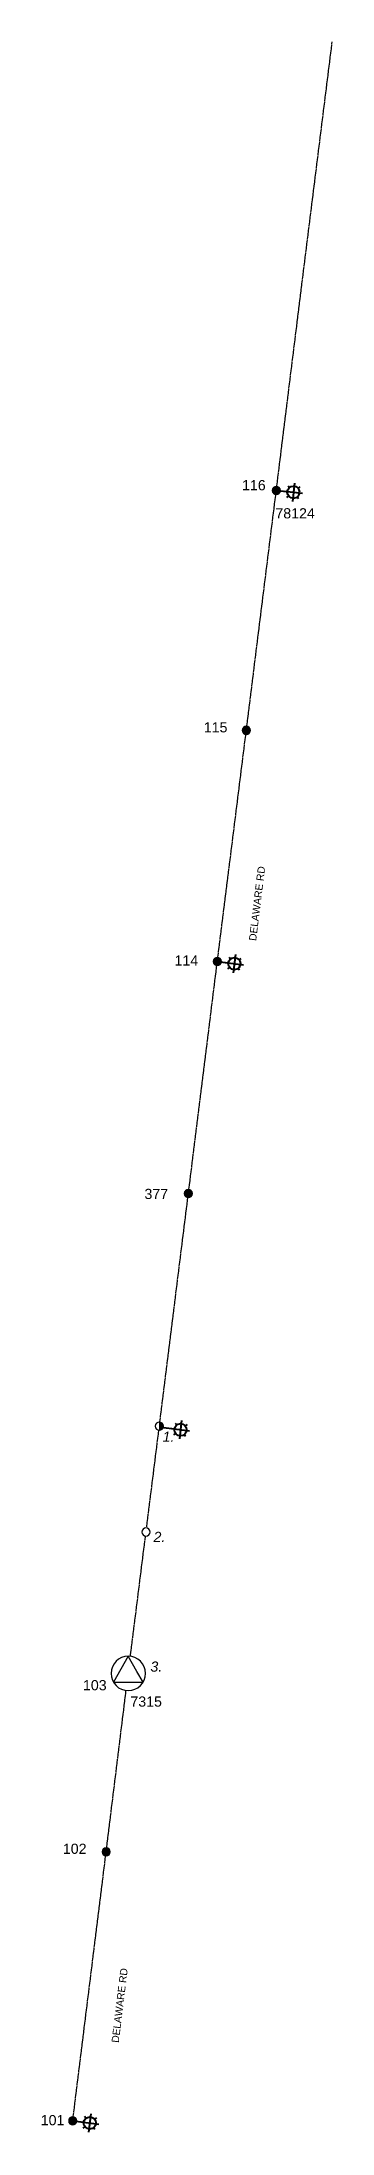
# Model space of a CAD drawing. Header units: metres. Extents: x 298182 to 303780, y 6252504 to 6254878.
# Drawn here: x 303708 to 303780, y 6253170 to 6253684 of the extents above; entities that cross this region are included whole.
import ezdxf
from ezdxf.enums import TextEntityAlignment as Align

# ---------------------------------------------------------------- set-up
doc = ezdxf.new("R2010")
doc.units = ezdxf.units.M
doc.linetypes.add('Cable Exist OH', pattern=[1, 1, 0])
for name, color, linetype in [('_User Miscellaneous1', 7, 'Continuous'), ('Equip_SP_SL_EXT', 7, 'Continuous'), ('Mains_SL_EXT', 7, 'Continuous'), ('Notes', 7, 'Continuous'), ('SupportsOH_SP_TR_HV_LV_SL_EXT', 7, 'Continuous'), ('SupportsOH_SP_TR_HV_LV_SL_NEW', 7, 'Continuous')]:
    doc.layers.add(name, color=color, linetype=linetype)
doc.layers.add('Cadastre Roads_SP_EXT', color=7, linetype='Continuous', lineweight=5)
doc.styles.add('iecARIAL', font='arial.ttf', dxfattribs={"height": 2})
doc.styles.add('POLE_LABEL', font='arial.ttf')
doc.styles.get("Standard").update_dxf_attribs({"font": 'arial.ttf'})
doc.linetypes.add('IE Trench HV', pattern='A,7,-0.2,["/",Standard,S=3,R=0,X=0.6,Y=-1.4],-2.5', length=9.7)

msp = doc.modelspace()

# ---------------------------------------------------------------- texts
at = {"layer": 'Cadastre Roads_SP_EXT', "color": 7}
for p in [(303761.03869, 6253463.0278), (303727.23728, 6253192.14281)]:
    msp.add_text('DELAWARE RD', height=1.8, rotation=83.0101324, dxfattribs=at).set_placement(p)

# ---------------------------------------------------------------- blocks, each defined once
blk = doc.blocks.new('SL_LANTERN_EXT')
at = {"lineweight": 40}
for p, q in [((-1.46, 5.68), (-1.06, 5.28)), ((0, 1.97), (0, 6.47)), ((1.46, 5.68), (1.06, 5.28)), ((-2.25, 4.22), (2.25, 4.22)), ((-1.46, 2.76), (-1.06, 3.16)), ((0, 0), (0, 2.72)), ((1.46, 2.76), (1.06, 3.16))]:
    blk.add_line(p, q, dxfattribs=at)
blk.add_circle((0, 4.22), 1.5, dxfattribs=at)
at = {"style": 'iecARIAL', "flags": 8}
blk.add_attdef('ASSET_NUM', (1.5, 1.5), '', height=2.5, dxfattribs=at)
for tag, p, height, flags in [('OPERATING_VOLTAGE', (0.98, -1.65), 0.2, 9), ('ORIENTATION', (0.98, -1.85), 0.2, 9), ('OWNED_BY', (0.98, -2.05), 0.2, 9), ('STATE', (0.98, -2.25), 0.2, 9), ('CONSTRUCTED_VOLTAGE', (0.98, -0.65), 0.2, 9), ('CONTROL_TYPE', (0.98, -0.85), 0.2, 9), ('LANTERN_PURPOSE', (0.98, -1.05), 0.2, 9), ('LANTERN_TYPE', (0.98, -1.25), 0.2, 9), ('NO_PHASES', (0.98, -1.45), 0.2, 9), ('USAGE', (0.98, -2.45), 0.2, 9), ('CEXIST', (0.98, -2.65), 0.2, 9), ('CNEW', (0.98, -2.85), 0.2, 9), ('CNUMBER', (0.98, -3.05), 0.2, 9), ('CREMOVE', (0.98, -3.25), 0.2, 9), ('CREPLACE', (0.98, -3.45), 0.2, 9), ('LKINGHEIGHT', (0.98, -3.65), 0.2, 9), ('LBRACKET', (0.98, -3.85), 0.2, 9), ('LBRACKETVOCAB', (0.98, -4.05), 0.2, 9), ('LCATEGORY', (0.98, -4.25), 0.2, 9), ('LCHARGE1', (0.98, -4.45), 0.2, 9), ('LCHARGE1PERCENT', (0.98, -4.65), 0.2, 9), ('LCHARGE2', (0.98, -4.85), 0.2, 9), ('LCHARGE2PERCENT', (0.98, -5.05), 0.2, 9), ('LCHARGE3', (0.98, -5.25), 0.2, 9), ('LNUMBER', (2.18, -3.25), 2.5, 8), ('STREETNAME', (0.98, -9.25), 0.2, 9), ('SUBURB', (0.98, -9.45), 0.2, 1), ('LCHARGE3PERCENT', (0.98, -5.45), 0.2, 9), ('LEXIST', (0.98, -5.65), 0.2, 9), ('LLAMP', (0.98, -5.85), 0.2, 9), ('LLAMPVOCAB', (0.98, -6.05), 0.2, 9), ('LMAST', (0.98, -6.25), 0.2, 9), ('LMASTVOCAB', (0.98, -6.45), 0.2, 9), ('LNEW', (0.98, -6.65), 0.2, 9), ('LANTNUMBER', (0.98, -6.85), 0.2, 9), ('LOUTREACH', (0.98, -7.25), 0.2, 9), ('LOUTREACHVOCAB', (0.98, -7.45), 0.2, 9), ('LRATECODE', (0.98, -7.65), 0.2, 9), ('LREMOVE', (0.98, -7.85), 0.2, 9), ('LREPLACE', (0.98, -8.05), 0.2, 9), ('LTYPE', (0.98, -8.25), 0.2, 9), ('LTYPEVOCAB', (0.98, -8.45), 0.2, 9), ('LEGEND', (0.98, -8.65), 0.2, 9), ('LOCATION', (0.98, -8.85), 0.2, 9), ('NOTES', (0.98, -9.05), 0.2, 9)]:
    blk.add_attdef(tag, p, '', height=height, dxfattribs=dict(flags=flags))
blk = doc.blocks.new('POLE_EXT')
blk.add_hatch(color=256).paths.add_polyline_path([(-1, 0, 1), (1, 0, 1)])
blk.add_lwpolyline([(-1, 0, 1), (1, 0, 1)], format="xyb", close=True)
for tag, height, flags, p in [('pNumber', 2.5, 8, (-17.84, 2.07)), ('OWNED_BY', 0.2, 9, (1.35, -0.4)), ('SPECIAL_USE', 0.2, 9, (1.35, -0.8)), ('STATE', 0.2, 9, (1.35, -1)), ('cLV', 0.2, 9, (1.35, -1.4)), ('hDepth', 0.2, 9, (1.35, -1.6)), ('hDia', 0.2, 9, (1.35, -1.8)), ('cHV', 0.2, 9, (1.35, -2)), ('cLinedev', 0.2, 9, (1.35, -3.4)), ('pExisting', 0.2, 9, (1.35, -3.8)), ('pFooting', 0.2, 9, (1.35, -4.4)), ('pNew', 0.2, 9, (1.35, -4.6)), ('pRelocate', 0.2, 9, (1.35, -5)), ('pRemove', 0.2, 9, (1.35, -5.2)), ('PARENT', 0.2, 9, (1.35, -0.6)), ('USAGE', 0.2, 9, (1.35, -1.2)), ('LBRACKET', 0.2, 9, (1.35, -2.2)), ('LExisting', 0.2, 9, (1.35, -2.4)), ('LANTNUMBER', 0.2, 9, (1.35, -2.6)), ('LOther', 0.2, 9, (1.35, -2.8)), ('LRemove', 0.2, 9, (1.35, -3)), ('LEGEND', 0.2, 9, (1.35, -3.2)), ('LOCATION', 0.2, 9, (1.35, -3.6)), ('PFNUMBER', 0.2, 9, (1.35, -4)), ('NEWPFNUMBER', 0.2, 9, (1.35, -4.2)), ('pReplace', 0.2, 9, (1.35, -5.4)), ('pStay', 0.2, 9, (1.35, -5.6)), ('pType', 0.2, 9, (1.35, -5.8)), ('cspan', 0.2, 9, (1.35, -6)), ('STREETNAME', 0.2, 9, (1.35, -6.2)), ('SUBURB', 0.2, 9, (1.35, -6.4)), ('OPERATED_BY', 0.2, 9, (1.36, -7.01)), ('NOTES', 0.2, 9, (1.35, -6.6)), ('MAINTAINED_BY', 0.2, 9, (1.36, -6.81))]:
    blk.add_attdef(tag, text='', height=height, dxfattribs=dict(flags=flags)).set_placement(p, align=Align.MIDDLE_LEFT)
at = {"style": 'POLE_LABEL'}
for tag, height, flags, p in [('STRUCTURE_PLANT_NUMBER', 0.2, 9, (1.35, 0.03)), ('ASSET_NUM', 2.5, 8, (2, 2)), ('STREET_CODE', 0.2, 9, (1.35, -0.2))]:
    blk.add_attdef(tag, text='', height=height, dxfattribs=dict(at, flags=flags)).set_placement(p, align=Align.MIDDLE_LEFT)
at = {"flags": 1}
blk.add_attdef('Z', (1.35, -7.33), '', height=0.2, dxfattribs=at)
blk = doc.blocks.new('POLE_NEW')
for tag, height, flags, p in [('pNumber', 2.5, 8, (-17.84, 2.07)), ('OWNED_BY', 0.2, 9, (1.15, -0.4)), ('SPECIAL_USE', 0.2, 9, (1.15, -0.8)), ('STATE', 0.2, 9, (1.15, -1)), ('cLV', 0.2, 9, (1.15, -1.4)), ('hDepth', 0.2, 9, (1.15, -1.6)), ('hDia', 0.2, 9, (1.15, -1.8)), ('cHV', 0.2, 9, (1.15, -2)), ('cLinedev', 0.2, 9, (1.15, -3.4)), ('pExisting', 0.2, 9, (1.15, -3.6)), ('pFooting', 0.2, 9, (1.15, -4.2)), ('pNew', 0.2, 9, (1.15, -4.4)), ('pRelocate', 0.2, 9, (1.15, -4.8)), ('pRemove', 0.2, 9, (1.15, -5)), ('pReplace', 0.2, 9, (1.15, -5.2)), ('PARENT', 0.2, 9, (1.15, -0.6)), ('USAGE', 0.2, 9, (1.15, -1.2)), ('LBRACKET', 0.2, 9, (1.15, -2.2)), ('LExisting', 0.2, 9, (1.15, -2.4)), ('LANTNUMBER', 0.2, 9, (1.15, -2.6)), ('LOther', 0.2, 9, (1.15, -2.8)), ('LRemove', 0.2, 9, (1.15, -3)), ('LEGEND', 0.2, 9, (1.15, -3.2)), ('PFNUMBER', 0.2, 9, (1.15, -3.8)), ('NEWPFNUMBER', 0.2, 9, (1.15, -4)), ('pStay', 0.2, 9, (1.15, -5.4)), ('pType', 0.2, 9, (1.15, -5.6)), ('cspan', 0.2, 9, (1.15, -5.8)), ('SUBURB', 0.2, 9, (1.15, -6)), ('STREETNAME', 0.2, 9, (1.15, -6.2)), ('OPERATED_BY', 0.2, 9, (1.15, -6.89)), ('LOCATION', 0.2, 9, (1.15, -6.4)), ('NOTES', 0.2, 9, (1.15, -6.6)), ('MAINTAINED_BY', 0.2, 9, (1.15, -7.22))]:
    blk.add_attdef(tag, text='', height=height, dxfattribs=dict(flags=flags)).set_placement(p, align=Align.MIDDLE_LEFT)
at = {"style": 'POLE_LABEL'}
for tag, height, flags, p in [('STRUCTURE_PLANT_NUMBER', 0.2, 9, (1.15, 0.09)), ('ASSET_NUM', 2.5, 8, (2, 2)), ('STREET_CODE', 0.2, 9, (1.15, -0.2))]:
    blk.add_attdef(tag, text='', height=height, dxfattribs=dict(at, flags=flags)).set_placement(p, align=Align.MIDDLE_LEFT)
at = {"flags": 1}
blk.add_attdef('Z', (1.15, -7.59), '', height=0.2, dxfattribs=at)
blk.add_wipeout([(0.07, 1), (-0.06, 1), (-0.18, 0.98), (-0.3, 0.95), (-0.42, 0.91), (-0.53, 0.85), (-0.63, 0.77), (-0.73, 0.69), (-0.81, 0.59), (-0.87, 0.49), (-0.93, 0.37), (-0.97, 0.25), (-0.99, 0.13), (-1, 0.01), (-0.99, -0.12), (-0.97, -0.24), (-0.93, -0.36), (-0.88, -0.48), (-0.81, -0.58), (-0.73, -0.68), (-0.64, -0.77), (-0.54, -0.84), (-0.43, -0.9), (-0.31, -0.95), (-0.19, -0.98), (-0.07, -1), (0.06, -1), (0.18, -0.98), (0.3, -0.95), (0.42, -0.91), (0.53, -0.85), (0.63, -0.77), (0.73, -0.69), (0.81, -0.59), (0.87, -0.49), (0.93, -0.37), (0.97, -0.25), (0.99, -0.13), (1, -0.01), (0.99, 0.12), (0.97, 0.24), (0.93, 0.36), (0.88, 0.48), (0.81, 0.58), (0.73, 0.68), (0.64, 0.77), (0.54, 0.84), (0.43, 0.9), (0.31, 0.95), (0.19, 0.98)])
at = {"lineweight": -3}
blk.add_lwpolyline([(-1, 0, 1), (1, 0, 1)], format="xyb", close=True, dxfattribs=at)
blk = doc.blocks.new('POLE_REPLACE_NEW')
for tag, flags, p in [('NEWPFNUMBER', 9, (1.5, -3.8)), ('pFooting', 9, (1.5, -4)), ('pNew', 9, (1.5, -4.2)), ('pNumber', 9, (1.5, -4.4)), ('pRelocate', 9, (1.5, -4.6)), ('pRemove', 9, (1.5, -4.8)), ('pReplace', 9, (1.5, -5)), ('pStay', 9, (1.5, -5.2)), ('cspan', 9, (1.5, -5.6)), ('SUBURB', 9, (1.5, -5.8)), ('STREETNAME', 9, (1.5, -6)), ('OPERATED_BY', 9, (1.5, -6.6)), ('Z', 1, (1.5, -7)), ('pType', 9, (1.5, -5.4)), ('LOCATION', 9, (1.5, -6.2)), ('NOTES', 9, (1.5, -6.4)), ('MAINTAINED_BY', 9, (1.5, -6.8))]:
    blk.add_attdef(tag, text='', height=0.2, dxfattribs=dict(flags=flags)).set_placement(p, align=Align.MIDDLE_LEFT)
blk.add_wipeout([(0, 1), (-0.13, 0.99), (-0.25, 0.97), (-0.37, 0.93), (-0.48, 0.88), (-0.59, 0.81), (-0.68, 0.73), (-0.77, 0.64), (-0.84, 0.54), (-0.9, 0.43), (-0.95, 0.31), (-0.98, 0.19), (-1, 0.06), (-1, -0.06), (-0.98, -0.19), (-0.95, -0.31), (-0.9, -0.43), (-0.84, -0.54), (-0.77, -0.64), (-0.68, -0.73), (-0.59, -0.81), (-0.48, -0.88), (-0.37, -0.93), (-0.25, -0.97), (-0.13, -0.99), (0, -1), (0.13, -0.99), (0.25, -0.97), (0.37, -0.93), (0.48, -0.88), (0.59, -0.81), (0.68, -0.73), (0.77, -0.64), (0.84, -0.54), (0.9, -0.43), (0.95, -0.31), (0.98, -0.19), (1, -0.06), (1, 0.06), (0.98, 0.19), (0.95, 0.31), (0.9, 0.43), (0.84, 0.54), (0.77, 0.64), (0.68, 0.73), (0.59, 0.81), (0.48, 0.88), (0.37, 0.93), (0.25, 0.97), (0.13, 0.99)])
h = blk.add_hatch(color=256)
edge = h.paths.add_edge_path()
edge.add_arc((0, 0), 1, 270, 450)
edge.add_line((0, 1), (0, -1))
blk.add_lwpolyline([(0, 1), (0, -1)])
at = {"lineweight": -3}
blk.add_arc((0, 0), 1, 90, 270, dxfattribs=at)
blk.add_arc((0, 0), 1, 270, 90)
at = {"style": 'POLE_LABEL', "flags": 9}
blk.add_attdef('STRUCTURE_PLANT_NUMBER', text='', height=0.2, dxfattribs=at).set_placement((1.5, 0.24), align=Align.MIDDLE_LEFT)
for tag, height, flags, p in [('STREET_CODE', 0.2, 9, (1.5, 0)), ('ASSET_NUM', 2.5, 8, (2, 2)), ('OWNED_BY', 0.2, 9, (1.5, -0.2)), ('SPECIAL_USE', 0.2, 9, (1.5, -0.6)), ('STATE', 0.2, 9, (1.5, -0.8)), ('cLV', 0.2, 9, (1.5, -1.2)), ('cHV', 0.2, 9, (1.5, -1.8)), ('cLinedev', 0.2, 9, (1.5, -3.2)), ('PARENT', 0.2, 9, (1.5, -0.4)), ('USAGE', 0.2, 9, (1.5, -1)), ('hDepth', 0.2, 9, (1.5, -1.4)), ('hDia', 0.2, 9, (1.5, -1.6)), ('LBRACKET', 0.2, 9, (1.5, -2)), ('LExisting', 0.2, 9, (1.5, -2.2)), ('LANTNUMBER', 0.2, 9, (1.5, -2.4)), ('LOther', 0.2, 9, (1.5, -2.6)), ('LRemove', 0.2, 9, (1.5, -2.8)), ('LEGEND', 0.2, 9, (1.5, -3)), ('pExisting', 0.2, 9, (1.5, -3.4)), ('PFNUMBER', 0.2, 9, (1.5, -3.6))]:
    blk.add_attdef(tag, text='', height=height, dxfattribs=dict(flags=flags)).set_placement(p, align=Align.MIDDLE_LEFT)
blk = doc.blocks.new('SUB_POLE_EXT')
blk.add_wipeout([(0, 4.22), (0.42, 4.2), (0.83, 4.14), (1.21, 4.05), (1.62, 3.9), (1.99, 3.72), (2.35, 3.51), (2.68, 3.26), (2.99, 2.99), (3.28, 2.66), (3.52, 2.34), (3.76, 1.92), (3.9, 1.62), (4.04, 1.23), (4.18, 0.63), (4.22, 0), (4.18, -0.61), (4.06, -1.15), (3.9, -1.62), (3.58, -2.24), (3.22, -2.73), (2.97, -3.01), (2.68, -3.26), (2.36, -3.5), (2, -3.72), (1.64, -3.89), (1.25, -4.03), (0.82, -4.14), (0.42, -4.2), (0, -4.22), (-0.41, -4.2), (-0.8, -4.15), (-1.21, -4.05), (-1.62, -3.9), (-1.99, -3.73), (-2.35, -3.51), (-2.68, -3.26), (-2.96, -3.02), (-3.23, -2.72), (-3.51, -2.35), (-3.71, -2.01), (-3.91, -1.6), (-4.05, -1.21), (-4.16, -0.76), (-4.22, -0.14), (-4.21, 0.39), (-4.14, 0.83), (-4.03, 1.27), (-3.9, 1.63), (-3.71, 2.02), (-3.5, 2.37), (-3.28, 2.67), (-2.99, 2.99), (-2.68, 3.27), (-2.33, 3.52), (-1.98, 3.73), (-1.63, 3.9), (-1.2, 4.05), (-0.78, 4.15), (-0.4, 4.21)])
blk.add_line((2.16, 0.48), (2.16, 0.48, 0))
blk.add_lwpolyline([(-4.22, 0, 1), (4.22, 0, 1)], format="xyb", close=True)
blk.add_lwpolyline([(2.14, 0.52), (0, 4.22), (-3.66, -2.11), (3.66, -2.11)], close=True)
for tag, height, flags, p in [('STREET_CODE', 0.2, 9, (1.5, 0)), ('ASSET_NUM', 2.5, 8, (2, 2)), ('CONSTRUCTED_VOLTAGE', 0.2, 9, (1.5, -0.2)), ('OPERATING_VOLTAGE', 0.2, 9, (1.5, -0.6)), ('OPERATED_BY', 0.2, 9, (1.5, -0.8)), ('ORIENTATION', 0.2, 9, (1.5, -1.2)), ('OWNED_BY', 0.2, 9, (1.5, -1.4)), ('SECONDARY_VOLTAGE', 0.2, 9, (1.5, -1.6)), ('STATE', 0.2, 9, (1.5, -1.8)), ('SUBSTATION_TYPE', 0.2, 9, (1.5, -2)), ('STREETNAME', 0.2, 9, (1.5, -2.8)), ('SUBURB', 0.2, 9, (1.5, -3)), ('Z', 0.2, 1, (1.5, -3.4)), ('NO_PHASES', 0.2, 9, (1.5, -0.4)), ('MAINTAINED_BY', 0.2, 9, (1.5, -1)), ('USAGE', 0.2, 9, (1.5, -2.2)), ('LEGEND', 0.2, 9, (1.5, -2.4)), ('LOCATION', 0.2, 9, (1.5, -2.6)), ('NOTES', 0.2, 9, (1.5, -3.2))]:
    blk.add_attdef(tag, text='', height=height, dxfattribs=dict(flags=flags)).set_placement(p, align=Align.MIDDLE_LEFT)

# ---------------------------------------------------------------- linework, layer by layer
at = {"layer": 'Mains_SL_EXT', "linetype": 'Cable Exist OH'}
for points in [[(303766.01016, 6253573.83749), (303772.32521, 6253624.65249), (303779.7592, 6253684.11351)], [(303751.5042, 6253458.03154), (303758.63723, 6253514.85553), (303766.01016, 6253573.83749)], [(303744.38018, 6253400.9825), (303751.5042, 6253458.03154)], [(303729.57817, 6253283.01448), (303737.24415, 6253343.8065), (303744.38018, 6253400.9825)], [(303715.92623, 6253173.0365), (303724.15418, 6253239.1475), (303729.57817, 6253283.01448)]]:
    msp.add_lwpolyline(points, dxfattribs=at)

# ---------------------------------------------------------------- block references
at = {"layer": 'Equip_SP_SL_EXT'}
ref = msp.add_blockref('SL_LANTERN_EXT', (303766.01015, 6253573.83749), dxfattribs=dict(at, rotation=263.9283086538283))
ref.add_attrib('ASSET_NUM', '78124', dxfattribs={"layer": '0', "height": 2.5, "style": 'iecARIAL'}).set_placement((303775.48666, 6253568.2105), align=Align.MIDDLE_RIGHT)
at = {"layer": 'Equip_SP_SL_EXT', "rotation": 262.8797055555556}
for p in [(303751.50419, 6253458.03153), (303738.24415, 6253343.45155), (303715.92617, 6253173.03653)]:
    msp.add_blockref('SL_LANTERN_EXT', p, dxfattribs=at)
at = {"layer": 'SupportsOH_SP_TR_HV_LV_SL_EXT'}
ref = msp.add_blockref('POLE_EXT', (303766.01022, 6253573.83748), dxfattribs=at)
ref.add_attrib('ASSET_NUM', '116', dxfattribs={"layer": '0', "height": 2.5, "style": 'POLE_LABEL'}).set_placement((303763.4013, 6253573.12551), align=Align.BOTTOM_RIGHT)
ref = msp.add_blockref('POLE_EXT', (303758.63721, 6253514.85553), dxfattribs=at)
ref.add_attrib('ASSET_NUM', '115', dxfattribs={"layer": '0', "height": 2.5, "style": 'POLE_LABEL'}).set_placement((303753.99048, 6253515.60553), align=Align.MIDDLE_RIGHT)
ref = msp.add_blockref('POLE_EXT', (303751.50415, 6253458.03152), dxfattribs=at)
ref.add_attrib('ASSET_NUM', '114', dxfattribs={"layer": '0', "height": 2.5, "style": 'POLE_LABEL'}).set_placement((303746.78816, 6253458.28038), align=Align.MIDDLE_RIGHT)
ref = msp.add_blockref('POLE_EXT', (303744.38019, 6253400.9825), dxfattribs=at)
ref.add_attrib('ASSET_NUM', '377', dxfattribs={"layer": '0', "height": 2.5, "style": 'POLE_LABEL'}).set_placement((303739.39623, 6253400.89138), align=Align.MIDDLE_RIGHT)
ref = msp.add_blockref('POLE_EXT', (303729.57818, 6253283.01451), dxfattribs=at)
ref.add_attrib('ASSET_NUM', '103', dxfattribs={"layer": '0', "height": 2.5, "style": 'POLE_LABEL'}).set_placement((303724.26881, 6253278.13019), align=Align.BOTTOM_RIGHT)
ref = msp.add_blockref('POLE_EXT', (303724.15421, 6253239.14754), dxfattribs=at)
ref.add_attrib('ASSET_NUM', '102', dxfattribs={"layer": '0', "height": 2.5, "style": 'POLE_LABEL'}).set_placement((303719.32258, 6253237.91634), align=Align.BOTTOM_RIGHT)
ref = msp.add_blockref('POLE_EXT', (303715.92616, 6253173.03654), dxfattribs=at)
ref.add_attrib('ASSET_NUM', '101', dxfattribs={"layer": '0', "height": 2.5, "style": 'POLE_LABEL'}).set_placement((303713.87591, 6253171.20445), align=Align.BOTTOM_RIGHT)

msp.set_redraw_order([(e.dxf.handle, doc.entitydb.next_handle()) for e in msp.query("TEXT MTEXT ATTDEF DIMENSION ARC_DIMENSION")])  # texts and dimensions are drawn at this point

# ---------------------------------------------------------------- next in the draw order: block references
at = {"layer": '_User Miscellaneous1'}
ref = msp.add_blockref('SUB_POLE_EXT', (303729.57825, 6253283.01439), dxfattribs=at)
ref.add_attrib('ASSET_NUM', '7315', dxfattribs={"layer": '0', "height": 2.5}).set_placement((303730.10582, 6253277.35875), align=Align.TOP_LEFT)
at = {"layer": 'SupportsOH_SP_TR_HV_LV_SL_NEW'}
for name, p in [('POLE_REPLACE_NEW', (303737.24421, 6253343.80653)), ('POLE_NEW', (303733.95063, 6253317.77514))]:
    msp.add_blockref(name, p, dxfattribs=at)

# ---------------------------------------------------------------- next in the draw order: texts
at = {"layer": 'Notes', "linetype": 'IE Trench HV', "char_height": 2.5, "attachment_point": 1}
for s, insert in [('{\\fArial|b0|i1|c0|p34;1.}', (303738.02559, 6253342.45394)), ('{\\fArial|b0|i1|c0|p34;2.}', (303735.80687, 6253317.83203)), ('{\\fArial|b0|i1|c0|p34;3.}', (303735.03815, 6253285.94566))]:
    msp.add_mtext_dynamic_manual_height_columns(s, width=0.8652988, gutter_width=4, heights=[0], dxfattribs=dict(at, insert=insert))

doc.saveas('drawing.dxf')
